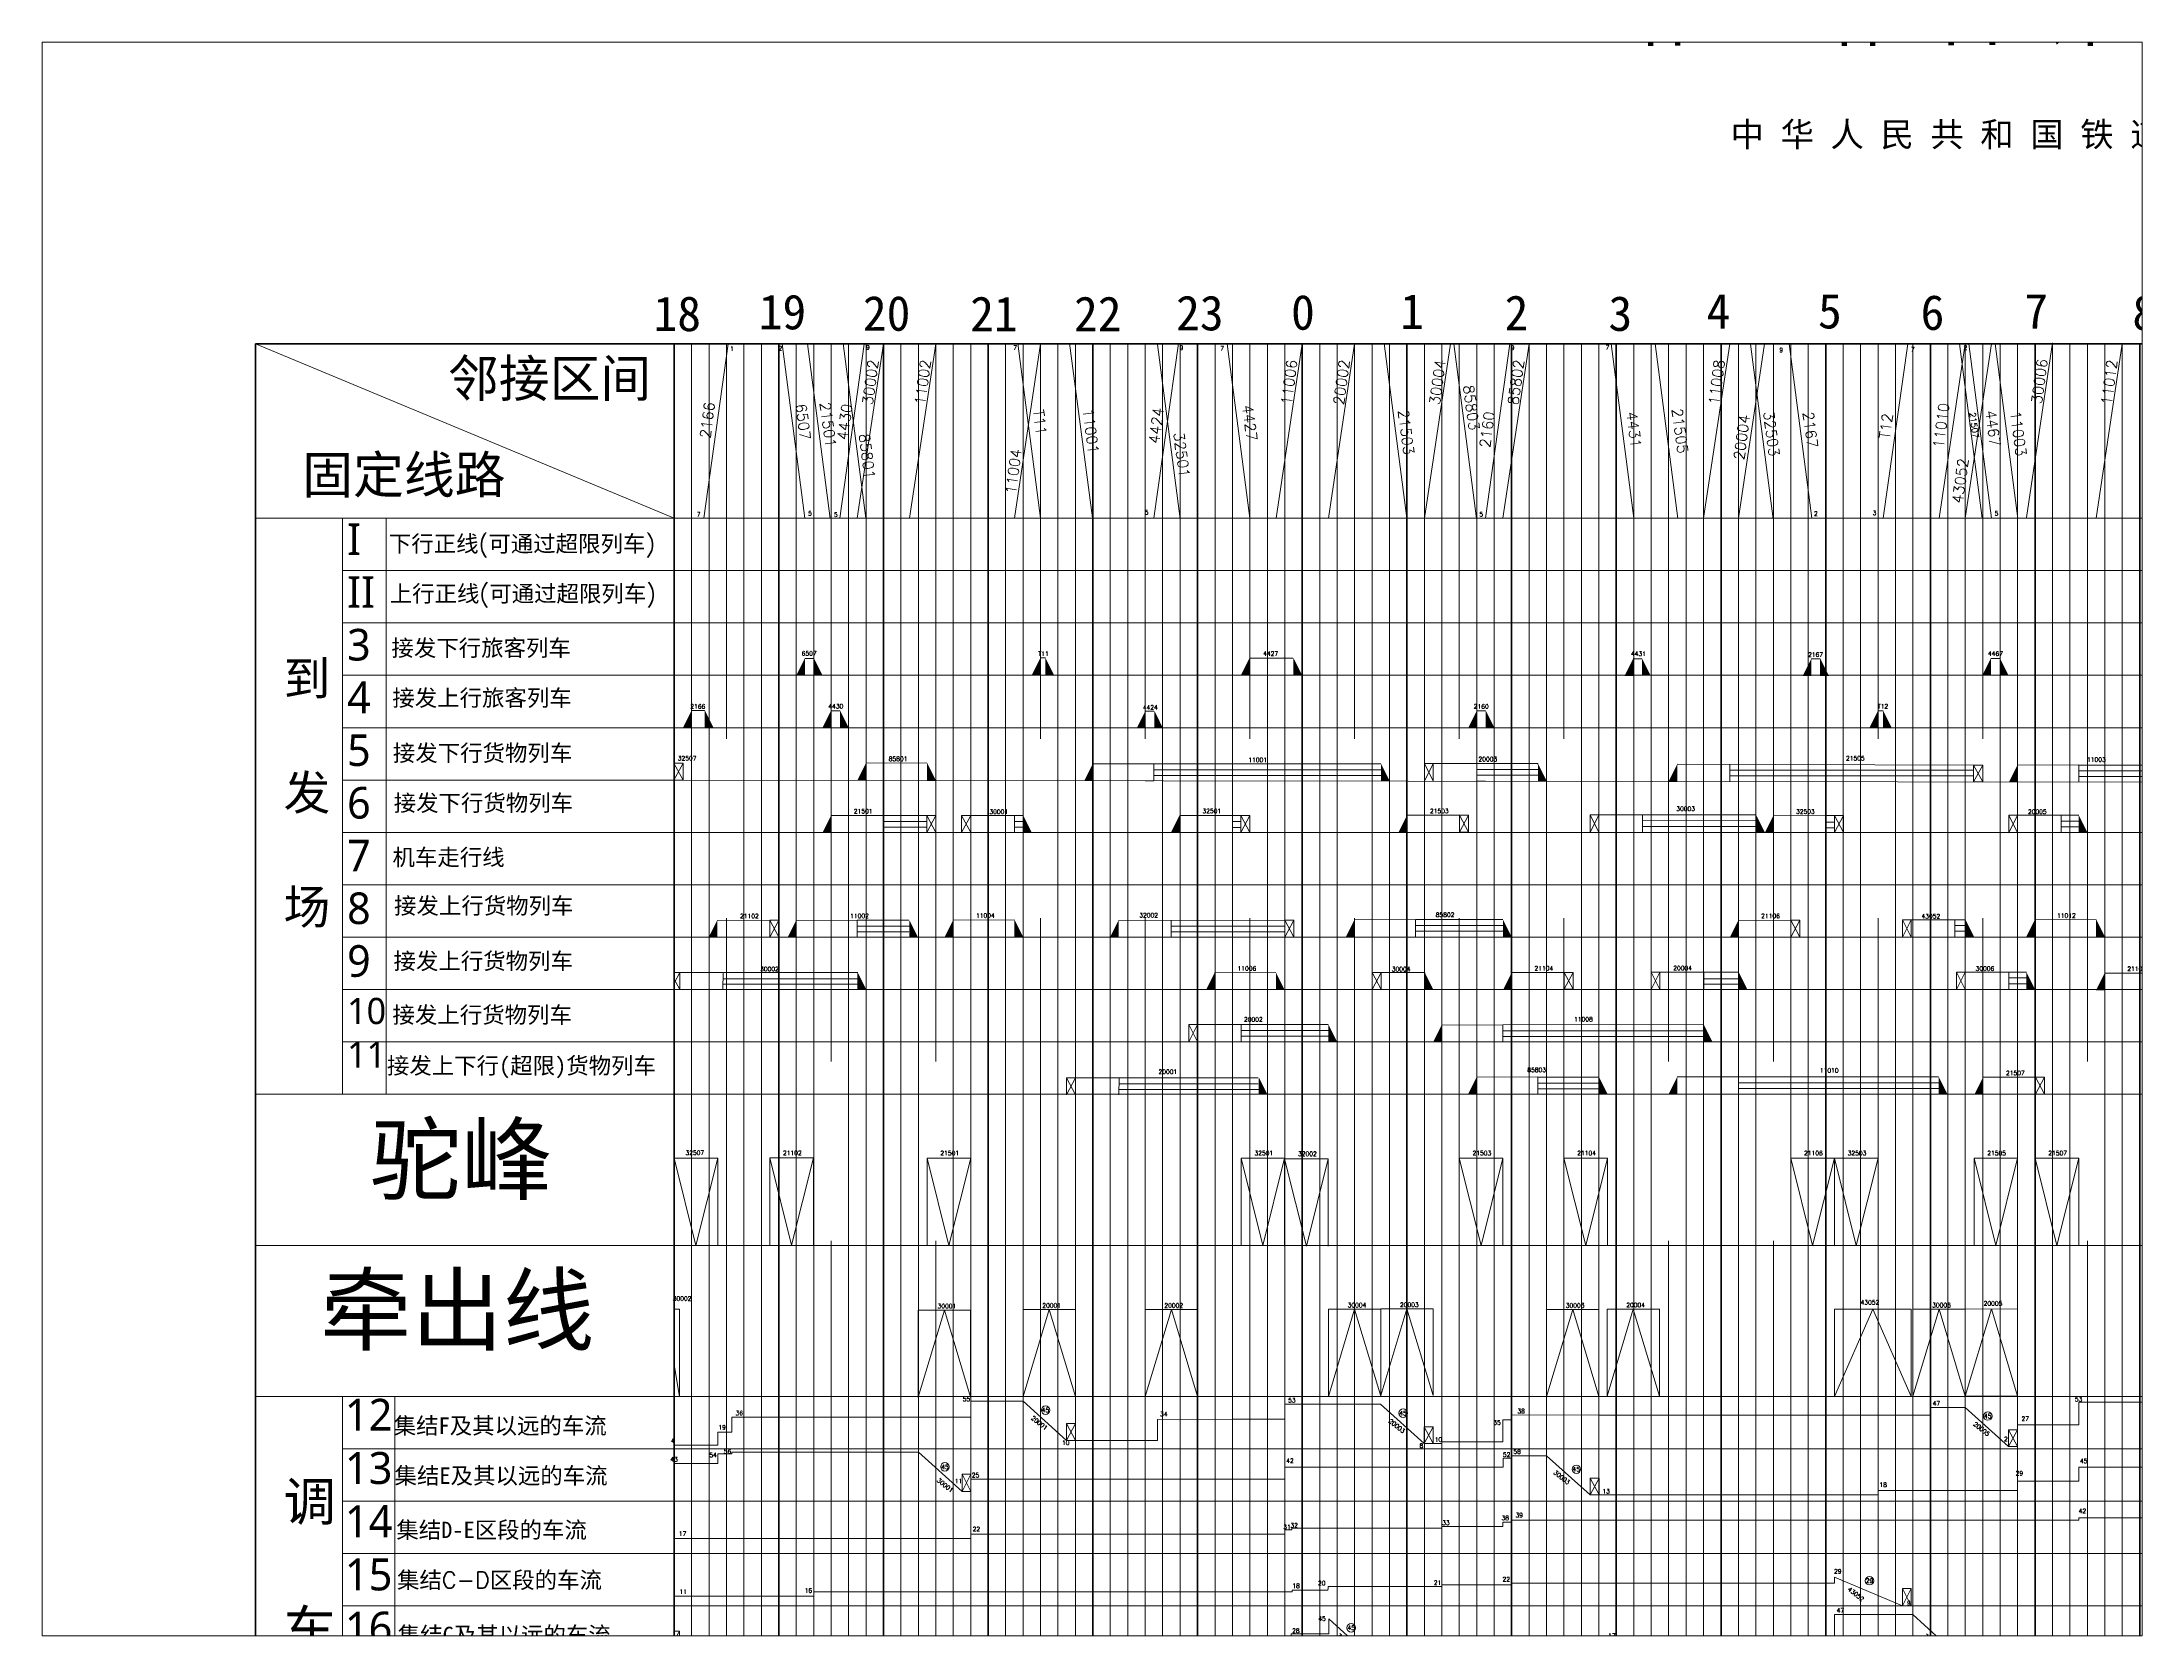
# Paper-space layout '布局2' of a CAD drawing. Header units: millimetres. Extents: x 26 to 231, y 20 to 176.
# The model-space entities are those that its viewports show. They can reach past a viewport. Long polylines and large blocks are cut down to what shows.
import ezdxf

# ---------------------------------------------------------------- set-up
doc = ezdxf.new("R2010")
doc.units = ezdxf.units.MM
doc.linetypes.add('ACAD_ISO02W100', pattern=[15, 12, -3])
doc.layers.get('0').update_dxf_attribs({"color": 3, "lineweight": 120})
for name, color, linetype, lineweight in [('10xian', 7, 'Continuous', 5), ('heizi', 7, 'Continuous', 5), ('十分格1', 3, 'Continuous', 20), ('十分格2', 3, 'ACAD_ISO02W100', 20), ('小时格1', 3, 'Continuous', 100), ('小时格2', 3, 'Continuous', 80), ('摘挂', 7, 'ACAD_ISO02W100', 5), ('站界线', 3, 'Continuous', 20)]:
    doc.layers.add(name, color=color, linetype=linetype, lineweight=lineweight)
doc.layers.add('文字', color=3, linetype='Continuous')
doc.layers.add('旅客列车、高级专列等', color=1, linetype='Continuous')
doc.styles.add('hz', font='txt.shx')

msp = doc.modelspace()

# ---------------------------------------------------------------- hatches: boundary and pattern name
at = {"layer": '十分格2', "linetype": 'ByBlock', "true_color": 0xed1f24}
for points in [[(425, 495.9), (430, 505.9), (430, 495.9)], [(440, 496), (435, 506), (435, 496)], [(559.9, 496), (564.9, 506), (564.9, 496)], [(572.8, 496.1), (567.8, 506.1), (567.8, 496.1)], [(679.9, 496.1), (684.9, 506.1), (684.9, 496.1)], [(714.9, 496.1), (709.9, 506.1), (709.9, 496.1)], [(899.7, 495.7), (904.7, 505.7), (904.7, 495.7)], [(914.7, 495.8), (909.7, 505.8), (909.7, 495.8)], [(1001.8, 495.6), (1006.8, 505.6), (1006.8, 495.6)], [(1016.8, 495.7), (1011.8, 505.7), (1011.8, 495.7)], [(1104.7, 495.9), (1109.7, 505.9), (1109.7, 495.9)], [(1119.8, 496), (1114.8, 506), (1114.8, 496)], [(360.1, 466), (365.1, 476), (365.1, 466)], [(377.6, 466), (372.6, 476), (372.6, 466)], [(440, 465.9), (445, 475.9), (445, 465.9)], [(455, 466), (450, 476), (450, 466)], [(620.1, 465.6), (625.1, 475.6), (625.1, 465.6)], [(635.2, 465.7), (630.2, 475.7), (630.2, 465.7)], [(810.1, 465.8), (815.1, 475.8), (815.1, 465.8)], [(825.2, 465.8), (820.2, 475.8), (820.2, 465.8)], [(1040, 465.8), (1045, 475.8), (1045, 465.8)], [(1052.9, 465.9), (1047.9, 475.9), (1047.9, 465.9)]]:
    msp.add_hatch(color=240, dxfattribs=at).paths.add_polyline_path(points)
at = {"layer": '十分格2', "linetype": 'ByBlock', "true_color": 0x000000}
for points in [[(460, 435.9), (465, 445.9), (465, 435.9)], [(505, 435.9), (500, 445.9), (500, 435.9)], [(590, 435.4), (595, 445.4), (595, 435.4)], [(765.2, 435.3), (760.2, 445.3), (760.2, 435.3)], [(855.2, 435.3), (850.2, 445.3), (850.2, 435.3)], [(925, 435.2), (930, 445.2), (930, 435.2)], [(1120, 434.8), (1125, 444.8), (1125, 434.8)], [(440, 405.8), (445, 415.8), (445, 405.8)], [(560.1, 405.7), (555.1, 415.7), (555.1, 405.7)], [(639.8, 406), (644.8, 416), (644.8, 406)], [(770.1, 406), (775.1, 416), (775.1, 406)], [(980.2, 405.9), (975.2, 415.9), (975.2, 405.9)], [(980, 405.7), (985, 415.7), (985, 405.7)], [(1165, 405.9), (1160, 415.9), (1160, 405.9)], [(374.8, 345.8), (379.8, 355.8), (379.8, 345.8)], [(420, 345.8), (425, 355.8), (425, 345.8)], [(494.8, 345.9), (489.8, 355.9), (489.8, 345.9)], [(510, 346), (515, 356), (515, 346)], [(555, 346.1), (550, 356.1), (550, 346.1)], [(604.8, 345.8), (609.8, 355.8), (609.8, 345.8)], [(740, 346.2), (745, 356.2), (745, 346.2)], [(835, 346.1), (830, 356.1), (830, 346.1)], [(960, 345.8), (965, 355.8), (965, 345.8)], [(1100.1, 346), (1095.1, 356), (1095.1, 346)], [(1130, 346.2), (1135, 356.2), (1135, 346.2)], [(1175, 346.3), (1170, 356.3), (1170, 346.3)], [(465.1, 316), (460.1, 326), (460.1, 316)], [(659.9, 315.8), (664.9, 325.8), (664.9, 315.8)], [(704.9, 315.8), (699.9, 325.8), (699.9, 315.8)], [(790.1, 315.9), (785.1, 325.9), (785.1, 315.9)], [(830.1, 315.8), (835.1, 325.8), (835.1, 315.8)], [(970.1, 316), (965.1, 326), (965.1, 316)], [(1135, 316), (1130, 326), (1130, 316)], [(1169.9, 315.5), (1174.9, 325.5), (1174.9, 315.5)], [(735, 286), (730, 296), (730, 286)], [(790, 285.8), (795, 295.8), (795, 285.8)], [(950.1, 285.9), (945.1, 295.9), (945.1, 285.9)], [(695, 256), (690, 266), (690, 256)], [(810, 256), (815, 266), (815, 256)], [(890, 256), (885, 266), (885, 256)], [(925, 256.1), (930, 266.1), (930, 256.1)], [(1084.8, 256), (1079.8, 266), (1079.8, 256)], [(1100.3, 255.9), (1105.3, 265.9), (1105.3, 255.9)]]:
    msp.add_hatch(color=18, dxfattribs=at).paths.add_polyline_path(points)

# ---------------------------------------------------------------- linework, layer by layer
msp.add_line((115, -604), (115, 686))
at = {"layer": '10xian', "color": 18, "linetype": 'ByBlock', "true_color": 0x000000}
for p, q in [((1130, 586.5), (1145, 686.5)), ((460, 586), (475, 686)), ((730, 586), (745, 686)), ((785, 586), (800, 686)), ((965, 586), (980, 686)), ((455, 586), (460, 586)), ((815, 445.4), (815, 435.4)), ((815, 445.4), (850.1, 445.4)), ((850.1, 445.4), (850.1, 444.9)), ((625, 435.6), (630, 435.6)), ((630, 435.6), (630, 445.3)), ((630, 445.3), (630, 441.9)), ((630, 441.9), (760.3, 441.9)), ((760.3, 438.6), (630, 438.6)), ((815, 442.1), (850.1, 442.1)), ((850.1, 438.7), (815, 438.7)), ((815.2, 435.4), (820, 435.4)), ((960, 445.1), (960, 435.4)), ((1160, 444.7), (1160, 434.8)), ((1160, 444.6), (1205.1, 444.6)), ((519.8, 415.7), (519.8, 406)), ((525, 415.7), (550, 415.7)), ((550, 415.7), (555, 415.7)), ((550, 415.7), (550, 406)), ((674.8, 415.7), (679.8, 415.7)), ((675, 406), (675, 415.7)), ((679.8, 412.3), (675, 412.3)), ((675, 412.3), (675, 408.9)), ((679.8, 415.6), (679.8, 412.3)), ((910, 416), (910, 406)), ((910, 416), (910, 406)), ((910, 416), (975, 416)), ((910, 412.8), (975, 412.7)), ((975, 409.3), (910, 409.3)), ((1014.8, 415.6), (1020, 415.6)), ((1125, 415.8), (1150, 415.8)), ((1150, 415.8), (1150, 405.8)), ((1150, 405.8), (1150, 415.8)), ((1150, 415.8), (1160, 415.8)), ((1160, 412.5), (1150, 412.5)), ((1150, 412.5), (1150, 409.2)), ((675, 408.9), (679.8, 408.9)), ((1120, 405.8), (1124.9, 405.9)), ((1150, 409.2), (1159.8, 409.2)), ((459.9, 355.7), (489.6, 355.7)), ((639.8, 355.7), (639.8, 346)), ((780, 356.1), (829.9, 356.1)), ((1064, 356), (1089, 356)), ((1089, 356), (1089, 346)), ((1089, 346), (1089, 356)), ((1089, 356), (1095, 356)), ((1095, 352.7), (1089, 352.7)), ((1089, 352.7), (1089, 349.4)), ((1089, 349.4), (1095, 349.4)), ((1095, 356), (1095, 352.7)), ((1059, 346), (1064, 346)), ((355, 325.7), (355, 316)), ((358.2, 325.7), (383.2, 325.7)), ((382.9, 325.6), (383.2, 325.7)), ((383.2, 325.7), (383, 316)), ((383.5, 325.7), (460.3, 325.7)), ((755, 325.7), (755, 316)), ((760.2, 325.7), (785.2, 325.7)), ((784.9, 325.6), (785.2, 325.7)), ((785.2, 325.7), (785, 316)), ((945, 326), (945, 316)), ((945, 316), (945, 326)), ((945, 326), (965, 326)), ((1095, 326), (1120, 326)), ((1120, 326), (1120, 316)), ((1120, 316), (1120, 326)), ((1120, 326), (1130, 326)), ((915, 316), (920, 316)), ((1090, 316), (1094.9, 316)), ((1130, 322.7), (1120, 322.7)), ((1120, 322.7), (1120, 319.3)), ((1120, 319.3), (1129.8, 319.3)), ((680, 295.9), (729.8, 295.9)), ((829.9, 295.7), (945, 296)), ((895, 292.3), (945, 292.3)), ((895, 289.1), (945, 289.1)), ((579.8, 265.3), (579.8, 255.7)), ((585, 265.4), (610, 265.4)), ((610, 265.4), (609.8, 255.7)), ((609.8, 265.3), (610, 265.4)), ((610, 265.4), (689.6, 265.4)), ((850, 265.9), (850, 256)), ((850, 265.7), (885, 265.7)), ((965, 266), (965, 256.1)), ((965, 265.9), (1079.7, 265.9)), ((358, 132.9), (355, 132.9)), ((358, 82.9), (358, 132.9)), ((555, 132.7), (585, 132.7)), ((555, 82.9), (570, 132.7)), ((555, 132.7), (555, 82.9)), ((570, 132.7), (585, 82.9)), ((585, 132.7), (585, 82.9)), ((625, 132.7), (655, 132.7)), ((625, 82.9), (640, 132.7)), ((640, 132.7), (655, 82.9)), ((655, 132.7), (655, 82.9)), ((730, 132.9), (760, 132.9)), ((730, 82.9), (745, 132.9)), ((745, 132.9), (760, 83.1)), ((760, 133.1), (790, 133.1)), ((760, 83.3), (775, 133.1)), ((760, 132.9), (760, 83.1)), ((775, 133.1), (790, 83.3)), ((790, 133.1), (790, 83.3)), ((855, 132.7), (885, 132.7)), ((855, 82.9), (870, 132.7)), ((855, 132.5), (855, 82.7)), ((870, 132.7), (885, 82.9)), ((885, 132.7), (885, 82.9)), ((889.7, 132.9), (919.7, 132.9)), ((889.7, 83.1), (904.7, 132.9)), ((889.7, 132.7), (889.7, 82.9)), ((904.7, 132.9), (919.7, 83.1)), ((919.7, 132.9), (919.7, 83.1)), ((1020, 82.9), (1020, 132.9)), ((1020, 132.9), (1064, 132.9)), ((1042, 132.9), (1020, 82.9)), ((1064, 82.9), (1042, 132.9)), ((1064, 132.9), (1064, 82.9)), ((1065, 132.9), (1095, 132.9)), ((1065, 83.1), (1080, 132.9)), ((1065, 132.7), (1065, 82.9)), ((1080, 132.9), (1095, 83.1)), ((1125, 133.1), (1095, 132.9)), ((1095, 83.1), (1110, 133)), ((1095, 132.9), (1095, 83.1)), ((1095, 132.9), (1095, 83.1)), ((1110, 133), (1125, 83.1)), ((1125, 83.1), (1125, 133.1)), ((494.9, 132.3), (524.9, 132.3)), ((494.9, 82.5), (510, 132.3)), ((510, 132.3), (524.9, 82.5)), ((524.9, 132.3), (524.9, 82.5)), ((358, 82.9), (354.8, 102.2)), ((355, 82.9), (358, 82.9)), ((525, 80.1), (555, 80.1)), ((555, 80.1), (579.8, 57.6)), ((705, 78.4), (759.9, 78.4)), ((705, 78.4), (705, 69.9)), ((759.9, 78.4), (784.8, 55.9)), ((835, 70.9), (835, 72.4)), ((835, 72.4), (885, 72.1)), ((1015, 82.9), (1020, 82.9)), ((1075, 72.1), (1075, 76.6)), ((1075, 76.6), (1095, 76.6)), ((1095, 83.1), (1125, 83.1)), ((1095, 76.6), (1119.8, 54.1)), ((1160, 66.6), (1160, 79.6)), ((1160, 79.6), (1215, 79.5)), ((380, 54.9), (380, 62.4)), ((380, 62.4), (388, 62.4)), ((388, 70.9), (388, 62.4)), ((579.8, 57.6), (579.8, 67.3)), ((632, 69.7), (675, 69.9)), ((632, 57.7), (632, 69.7)), ((675, 69.9), (705, 69.9)), ((784.8, 55.9), (784.8, 65.5)), ((830, 56.9), (830, 69.4)), ((830, 69.4), (835, 69.4)), ((835, 69.4), (835, 70.9)), ((885, 72.1), (955, 72.1)), ((955, 72.1), (1075, 72.1)), ((1119.8, 54.1), (1119.8, 63.8)), ((1125, 54.1), (1125, 66.6)), ((1125, 66.6), (1160, 66.6)), ((355, 52.9), (355, 54.9)), ((355, 54.9), (358, 54.9)), ((358, 54.9), (375, 54.9)), ((375, 54.9), (380, 54.9)), ((380, 44.4), (380, 49.9)), ((380, 49.9), (388, 49.9)), ((388, 50.9), (495, 50.9)), ((388, 49.9), (388, 50.9)), ((495, 50.9), (520, 28.4)), ((579.8, 57.6), (585, 57.6)), ((585, 57.7), (625, 57.7)), ((625, 57.7), (632, 57.7)), ((784.8, 55.9), (790, 55.9)), ((790, 55.9), (795, 55.9)), ((795, 55.9), (795, 56.9)), ((795, 56.9), (830, 56.9)), ((835, 47.4), (835, 48.9)), ((835, 48.9), (855, 48.9)), ((880, 26.4), (855, 48.9)), ((1119.8, 54.1), (1125, 54.1)), ((355, 22.9), (355, 44.4)), ((355, 44.4), (358, 44.4)), ((358, 44.4), (380, 44.4)), ((520, 28.4), (520, 38.4)), ((520, 38.4), (525, 38.4)), ((525, 28.4), (520, 38.4)), ((520, 38.4), (520, 28.4)), ((520, 28.4), (525, 38.4)), ((525, 38.4), (525, 35.4)), ((705, 35.5), (705, 42.4)), ((705, 42.4), (830.1, 42.4)), ((830.1, 42.4), (830.1, 47.4)), ((830.1, 47.4), (835, 47.4)), ((1160, 34.4), (1160, 42.4)), ((1160, 42.4), (1180, 42.4)), ((1180, 42.4), (1245, 42.4)), ((525, 35.4), (699.5, 35.4)), ((525, 35.4), (525, 28.4)), ((699.5, 35.4), (705, 35.5)), ((880, 26.4), (880, 36.1)), ((880, 26.4), (885.2, 26.4)), ((885.2, 26.4), (896.5, 26.4)), ((896.5, 26.4), (955, 26.4)), ((955, 26.4), (1045, 26.4)), ((1045, 26.4), (1045, 28.9)), ((1045, 28.9), (1125, 28.9)), ((1125, 28.9), (1125, 34.4)), ((1125, 34.4), (1160, 34.4)), ((375, 22.9), (380, 22.9)), ((835, 22.9), (830, 22.9)), ((830, 22.9), (855, 22.9)), ((1160, 11.9), (1160, 13.4)), ((1160, 13.4), (1328, 13.4)), ((355, 1.4), (365.3, 1.4)), ((525, 3.9), (700, 3.9)), ((699.9, 3.9), (704.9, 3.9)), ((705, 3.9), (705, 6.4)), ((705, 6.4), (709, 6.4)), ((709, 7.4), (782, 7.4)), ((709, 6.4), (709, 7.4)), ((782, 7.4), (795, 7.4)), ((795, 7.4), (795, 8.4)), ((795, 8.4), (830, 8.4)), ((830, 8.4), (830, 10.9)), ((830, 10.9), (835, 10.9)), ((835, 10.9), (835, 11.9)), ((835, 11.9), (955, 11.9)), ((955, 11.9), (1160, 11.9)), ((1020, -24.1), (1020, -20.6)), ((1059, -37.1), (1020, -20.6)), ((1020, -20.6), (1059, -37.1)), ((355, -31.6), (365.1, -31.6)), ((435, -29.1), (709.3, -29.1)), ((709.3, -29.1), (709.3, -28.1)), ((709.3, -28.1), (729.7, -28.1)), ((729.8, -27.1), (729.7, -28.1)), ((729.8, -27.1), (729.8, -26.1)), ((729.8, -26.1), (781.8, -26.1)), ((781.8, -26.1), (795, -26.1)), ((795, -26.1), (795, -25.1)), ((795, -25.1), (835, -25.1)), ((835, -25.1), (835, -24.1)), ((835, -24.1), (955, -24.1)), ((955, -24.1), (1020, -24.1)), ((1064, -27.1), (1059, -27.1)), ((1059, -27.1), (1059, -37.1)), ((1059, -37.1), (1064, -27.1)), ((1064, -37.1), (1059, -27.1)), ((1064, -37.1), (1064, -27.1)), ((1064, -27.1), (1064, -37.1)), ((730.2, -53.1), (730.2, -44.6)), ((730.2, -44.6), (755, -67.1)), ((1015, -37.1), (1020, -37.1)), ((1020, -37.1), (1059, -37.1)), ((1020, -57.1), (1020, -42.1)), ((1020, -42.1), (1065, -42.1)), ((1059, -37.1), (1064, -37.1)), ((1064, -37.1), (1235, -37.1)), ((1065, -42.1), (1090, -65.1)), ((355, -51.6), (358, -51.6)), ((355, -51.6), (358, -51.6)), ((358, -51.6), (355, -57.6)), ((355, -51.6), (355, -61.6)), ((358, -61.6), (355, -55.6)), ((358, -51.6), (358, -61.6)), ((435, -55.1), (699.7, -55.1)), ((699.7, -55.1), (708.7, -55.1)), ((708.7, -55.1), (708.7, -53.1)), ((708.7, -53.1), (730.2, -53.1)), ((755, -67.1), (755, -57.4)), ((890, -64.1), (890, -57.1)), ((890, -57.1), (955, -57.1)), ((954.7, -57), (955, -57.1)), ((955, -57.1), (1020, -57.1)), ((1095, -55.1), (1090, -55.1)), ((1090, -55.1), (1090, -65.1)), ((1090, -65.1), (1095, -55.1)), ((1095, -65.1), (1090, -55.1)), ((1090, -55.1), (1090, -65.1)), ((1095, -65.1), (1095, -55.1)), ((1095, -55.1), (1095, -65.1))]:
    msp.add_line(p, q, dxfattribs=at)
at = {"layer": '10xian', "color": 152, "linetype": 'ByBlock', "true_color": 0x2776bb}
for p, q in [((490, 586), (505, 686)), ((550, 586), (565, 686)), ((700, 586), (715, 686)), ((830, 586), (845, 686)), ((945, 586), (960, 686)), ((1080, 586), (1095, 686)), ((1170, 586), (1185, 686))]:
    msp.add_line(p, q, dxfattribs=at)
at = {"layer": '10xian', "color": 18, "linetype": 'ACAD_ISO02W100', "true_color": 0x000000}
msp.add_line((1095, 586), (1110, 686), dxfattribs=at)
at = {"layer": 'heizi'}
msp.add_line((395, 636), (395, 646.8), dxfattribs=at)
at = {"layer": '十分格1'}
for p, q in [((115, 686), (145, 686)), ((115, 686), (119, 686)), ((115, 686), (155, 686)), ((205, 686), (175, 686)), ((235, 686), (195, 686)), ((295, 686), (315, 686)), ((365, 686), (365, -554)), ((375, -554), (375, 686)), ((395, -554), (395, 686)), ((405, -554), (405, 686)), ((425, -554), (425, 686)), ((435, 686), (435, -554)), ((455, -554), (455, 686)), ((465, 686), (465, -554)), ((485, 686), (485, -554)), ((495, -445.6), (495, 686)), ((515, 686), (515, -554)), ((525, -554), (525, 686)), ((545, -554), (545, 686)), ((555, 686), (555, -554)), ((575, -554), (575, 686)), ((585, 686), (585, -554)), ((605, 686), (605, -554)), ((615, -554), (615, 686)), ((635, 686), (635, -554)), ((645, -554), (645, 686)), ((665, -554), (665, 686)), ((675, 686), (675, -554)), ((695, -554), (695, 686)), ((705, 686), (705, -554)), ((725, 686), (725, -554)), ((735, -554), (735, 686)), ((755, 686), (755, -554)), ((765, -554), (765, 686)), ((785, -554), (785, 686)), ((795, 686), (795, -554)), ((815, -554), (815, 686)), ((825, 686), (825, -554)), ((845, 686), (845, -554)), ((855, 686), (855, -554)), ((875, 686), (875, -554)), ((885, -554), (885, 686)), ((905, -554), (905, 686)), ((915, 686), (915, -554)), ((935, -554), (935, 686)), ((945, 686), (945, -554)), ((965, 686), (965, -554)), ((975, -554), (975, 686)), ((995, 686), (995, -554)), ((1005, -554), (1005, 686)), ((1025, -554), (1025, 686)), ((1035, 686), (1035, -554)), ((1055, -554), (1055, 686)), ((1065, 686), (1065, -554)), ((1085, 686), (1085, -554)), ((1095, -554), (1095, 686)), ((1115, 686), (1115, -554)), ((1125, -554), (1125, 686)), ((1145, -554), (1145, 686)), ((1155, 686), (1155, -554)), ((1175, -554), (1175, 686)), ((1185, 686), (1185, -554))]:
    msp.add_line(p, q, dxfattribs=at)
at = {"layer": '十分格2'}
for p, q in [((357, 686.1), (357, 686.2)), ((385, -554), (385, 686)), ((445, 686), (445, -554)), ((505, 686), (505, -554)), ((565, -554), (565, 686)), ((625, -554), (625, 686)), ((685, -554), (685, 686)), ((745, -554), (745, 686)), ((805, -554), (805, 686)), ((865, -554), (865, 686)), ((925, 686), (925, -554)), ((985, 686), (985, -554)), ((1045, -554), (1045, 686)), ((1105, -554), (1105, 686)), ((1165, 686), (1165, -554))]:
    msp.add_line(p, q, dxfattribs=at)
at = {"layer": '十分格2', "color": 152, "linetype": 'ByBlock', "true_color": 0x2776bb}
for p, q in [((451.9, 686.1), (464.9, 586.1)), ((581.7, 686.3), (594.7, 586.3)), ((801.9, 685.9), (814.9, 585.9)), ((1112.1, 685.9), (1125.1, 585.9))]:
    msp.add_line(p, q, dxfattribs=at)
at = {"layer": '十分格2', "color": 240, "linetype": 'ByBlock', "true_color": 0xed1f24}
for p, q in [((552, 686.1), (565, 586)), ((644, 686.1), (630, 586)), ((386, 686), (372, 586.1)), ((417, 686), (430, 586)), ((464, 685.8), (450, 586)), ((672, 686), (685, 586)), ((834, 686), (820, 586)), ((892, 686), (905, 586)), ((1007, 586), (994, 686)), ((1062, 686), (1048, 586)), ((1097, 686), (1110, 586))]:
    msp.add_line(p, q, dxfattribs=at)
at = {"layer": '十分格2', "color": 18, "linetype": 'ByBlock', "true_color": 0x000000}
for p, q in [((762, 686.1), (775, 586.1)), ((115, 686), (115, 586)), ((355, 586), (115, 686)), ((431.5, 685.9), (444.5, 585.9)), ((632.1, 685.6), (645.1, 585.6)), ((917.3, 685.9), (930.3, 585.9)), ((971.9, 685.7), (984.9, 585.7)), ((1091.7, 686), (1104.7, 586)), ((115, 586), (355, 586)), ((115, 586), (115, 256)), ((115, 586), (165, 586)), ((165, 586), (165, 256)), ((190, 256), (190, 586)), ((190, 586), (190, 556)), ((355, 586), (1795, 586)), ((190, 556), (165, 556)), ((190, 556), (355, 556)), ((355, 556), (190, 556)), ((190, 556), (190, 526)), ((355, 556), (1795, 556)), ((190, 526), (165, 526)), ((165, 526), (190, 526)), ((190, 526), (355, 526)), ((355, 526), (190, 526)), ((190, 526), (190, 496)), ((190, 526), (190, 496)), ((355, 526), (1794.7, 526)), ((190, 496), (165, 496)), ((165, 496), (190, 496)), ((190, 496), (355, 496)), ((355, 496), (190, 496)), ((190, 496), (190, 466)), ((190, 496), (190, 466)), ((355, 496), (1795, 496)), ((190, 466), (165, 466)), ((165, 466), (190, 466)), ((190, 466), (355, 466)), ((355, 466), (190, 466)), ((190, 466), (190, 436)), ((190, 466), (190, 436)), ((355, 466), (1795, 466)), ((190, 436), (165, 436)), ((165, 436), (190, 436)), ((190, 436), (355, 436)), ((355, 436), (190, 436)), ((190, 436), (190, 406)), ((190, 436), (190, 406)), ((355, 436), (1795, 434)), ((190, 406), (165, 406)), ((165, 406), (190, 406)), ((190, 406), (355, 406)), ((355, 406), (190, 406)), ((190, 406), (190, 376)), ((190, 406), (190, 376)), ((355, 406), (1795, 406)), ((190, 376), (165, 376)), ((165, 376), (190, 376)), ((190, 376), (355, 376)), ((355, 376), (190, 376)), ((190, 376), (190, 346)), ((190, 376), (190, 346)), ((355, 376), (1795, 376)), ((190, 346), (165, 346)), ((165, 346), (190, 346)), ((190, 346), (355, 346)), ((355, 346), (190, 346)), ((190, 346), (190, 316)), ((190, 346), (190, 316)), ((355, 346), (1795, 346)), ((190, 316), (165, 316)), ((165, 316), (190, 316)), ((190, 316), (355, 316)), ((355, 316), (190, 316)), ((190, 316), (190, 286)), ((190, 316), (190, 286)), ((355, 316), (1795, 316)), ((190, 286), (165, 286)), ((190, 286), (355, 286)), ((355, 286), (1795, 286)), ((115, 256), (355, 256)), ((115, 256), (115, 82.9)), ((165, 256), (190, 256)), ((355, 256), (1795, 256)), ((115, 169.4), (355, 169.4)), ((355, 169.4), (1795, 169.4)), ((115, -187.1), (115, 82.9)), ((115, 82.9), (355, 82.9)), ((355, 82.9), (115, 82.9)), ((115, 82.9), (165, 82.9)), ((165, 82.9), (165, -187.1)), ((195, 82.9), (165, 82.9)), ((165, 82.9), (165, 52.9)), ((195, -187.1), (195, 82.9)), ((355, 82.9), (1795, 82.9)), ((165, 52.9), (355, 52.9)), ((355, 52.9), (165, 52.9)), ((165, 52.9), (165, 22.9)), ((355, 52.9), (1795, 52.9)), ((165, 22.9), (355, 22.9)), ((355, 22.9), (165, 22.9)), ((165, 22.9), (165, -7.1)), ((355, 22.9), (1795, 22.9)), ((165, -7.1), (355, -7.1)), ((355, -7.1), (165, -7.1)), ((165, -7.1), (165, -37.1)), ((355, -7.1), (1795, -7.1)), ((165, -37.1), (355, -37.1)), ((355, -37.1), (165, -37.1)), ((165, -37.1), (165, -67.1)), ((355, -37.1), (1795, -37.1))]:
    msp.add_line(p, q, dxfattribs=at)
at = {"layer": '十分格2', "linetype": 'ACAD_ISO02W100'}
for p, q in [((115, 686), (115, 586)), ((355, 686), (415, 686))]:
    msp.add_line(p, q, dxfattribs=at)
at = {"layer": '小时格1'}
for p, q in [((355, 686), (115, 686)), ((355, 686), (2035, 686)), ((355, -554), (355, 686)), ((355, 686), (715, 686)), ((715, 686), (715, -554)), ((1075, -554), (1075, 686)), ((1075, 686), (1435, 686)), ((1075, -554), (1075, 686))]:
    msp.add_line(p, q, dxfattribs=at)
at = {"layer": '小时格2'}
for p, q in [((415, 686), (415, -554)), ((475, -554), (475, 686)), ((535, 686), (535, -554)), ((535, 686), (535, -554)), ((595, -554), (595, 686)), ((655, 686), (655, -554)), ((775, 686), (775, -554)), ((835, 686), (835, -554)), ((835, -554), (835, 686)), ((895, -554), (895, 686)), ((895, 686), (895, -554)), ((955, 686), (955, -554)), ((1015, -554), (1015, 686)), ((1015, 686), (1015, -554)), ((1135, -554), (1135, 686)), ((1195, 686), (1195, -554))]:
    msp.add_line(p, q, dxfattribs=at)
at = {"layer": '摘挂', "color": 240, "linetype": 'ByBlock', "true_color": 0xed1f24}
for p, q in [((429.9, 505.7), (434.9, 505.7)), ((564.9, 506), (567.9, 506)), ((684.8, 505.9), (709.6, 505.9)), ((904.6, 505.5), (909.6, 505.5)), ((1109.6, 505.7), (1114.6, 505.7)), ((1006.7, 505.4), (1011.7, 505.4)), ((365, 475.8), (372.4, 475.8)), ((444.9, 475.7), (449.9, 475.7)), ((625, 475.4), (630, 475.4)), ((815, 475.6), (820, 475.6)), ((1044.9, 475.7), (1047.9, 475.7))]:
    msp.add_line(p, q, dxfattribs=at)
at = {"layer": '摘挂', "color": 18, "linetype": 'ByBlock', "true_color": 0x000000}
for p, q in [((354.9, 445.7), (360.1, 445.7)), ((360.1, 436), (354.9, 445.7)), ((354.9, 445.7), (354.9, 436)), ((354.9, 436), (360.1, 445.7)), ((360.1, 445.7), (360.1, 436)), ((464.9, 445.7), (499.9, 445.8)), ((594.9, 445.2), (760, 445.3)), ((785, 435.4), (785, 445.4)), ((785, 445.4), (790, 445.4)), ((790, 435.4), (785, 445.4)), ((785, 445.4), (785, 435.4)), ((785, 435.4), (790, 445.4)), ((790, 445.4), (790, 435.4)), ((790, 445.4), (815, 445.4)), ((354.9, 436), (360.1, 436)), ((929.9, 445), (1099.8, 444.6)), ((960, 441.7), (1099.8, 441.7)), ((960, 438.5), (1099.8, 438.5)), ((960.1, 445.1), (960.1, 435.4)), ((1099.8, 444.6), (1099.8, 434.9)), ((1099.8, 444.6), (1105, 444.6)), ((1105, 434.9), (1099.8, 444.6)), ((1099.8, 444.6), (1099.8, 434.9)), ((1099.8, 434.9), (1105, 444.6)), ((1099.8, 434.9), (1105, 434.9)), ((1105, 444.6), (1105, 434.9)), ((1124.9, 444.6), (1160, 444.7)), ((1160, 444.7), (1160, 435.1)), ((1160, 441.2), (1204.9, 441.2)), ((1160, 438), (1204.9, 438)), ((444.9, 415.7), (499.8, 415.7)), ((474.8, 412.2), (499.8, 412.2)), ((474.9, 415.6), (474.9, 406)), ((499.8, 415.7), (505, 415.7)), ((505, 406), (499.8, 415.7)), ((499.8, 415.7), (499.8, 406)), ((499.8, 406), (505, 415.7)), ((505, 415.7), (505, 406)), ((519.8, 415.7), (525, 415.7)), ((525, 406), (519.8, 415.7)), ((519.8, 406), (525, 415.7)), ((525, 415.7), (525, 406)), ((549.9, 412.2), (555, 412.2)), ((674.8, 415.7), (645, 415.7)), ((679.8, 415.7), (685, 415.7)), ((685, 406), (679.8, 415.7)), ((679.8, 415.7), (679.8, 406)), ((679.8, 406), (685, 415.7)), ((679.8, 415.6), (679.8, 406)), ((685, 415.7), (685, 406)), ((775, 415.8), (805.1, 415.9)), ((805.1, 415.9), (805.1, 406.2)), ((805.1, 415.9), (810.3, 415.9)), ((810.3, 406.2), (805.1, 415.9)), ((805.1, 415.9), (805.1, 406.2)), ((805.1, 406.2), (810.3, 415.9)), ((810.3, 415.9), (810.3, 406.2)), ((880, 406), (880, 416)), ((880, 416), (885, 416)), ((885, 406), (880, 416)), ((880, 416), (880, 406)), ((880, 406), (885, 416)), ((885, 416), (885, 406)), ((885, 416), (910, 416)), ((984.9, 415.5), (1015, 415.6)), ((1014.8, 411.8), (1020, 411.8)), ((1014.9, 415.6), (1014.9, 406)), ((1020, 415.6), (1020, 405.9)), ((1020, 415.6), (1025.2, 415.6)), ((1025.2, 405.9), (1020, 415.6)), ((1020, 415.6), (1020, 405.9)), ((1020, 405.9), (1025.2, 415.6)), ((1025.2, 415.6), (1025.2, 405.9)), ((1120, 405.8), (1120, 415.8)), ((1120, 415.8), (1125, 415.8)), ((1125, 405.8), (1120, 415.8)), ((1120, 415.8), (1120, 405.8)), ((1120, 405.8), (1125, 415.8)), ((1125, 415.8), (1125, 405.8)), ((474.8, 409), (499.8, 409)), ((499.8, 406), (505, 406)), ((549.9, 409), (555, 409)), ((679.8, 406), (685, 406)), ((805.1, 406.2), (810.3, 406.2)), ((1014.8, 408.6), (1020, 408.6)), ((1020, 405.9), (1025.2, 405.9)), ((379.7, 355.6), (409.8, 355.7)), ((409.8, 355.7), (409.8, 346)), ((409.8, 355.7), (415, 355.7)), ((415, 346), (409.8, 355.7)), ((409.8, 355.7), (409.8, 346)), ((409.8, 346), (415, 355.7)), ((415, 355.7), (415, 346)), ((424.9, 355.6), (460, 355.8)), ((459.8, 352.3), (489.7, 352.3)), ((459.8, 349.1), (489.5, 349.1)), ((459.9, 355.7), (459.9, 346.1)), ((514.9, 355.8), (549.9, 355.9)), ((609.7, 355.6), (705, 355.7)), ((639.8, 352.2), (705, 352.2)), ((639.9, 355.6), (639.9, 346)), ((705, 355.7), (705, 346)), ((705, 355.7), (710.2, 355.7)), ((710.2, 346), (705, 355.7)), ((705, 355.7), (705, 346)), ((705, 346), (710.2, 355.7)), ((710.2, 355.7), (710.2, 346)), ((744.9, 356), (780, 356.1)), ((779.8, 352.7), (830.2, 352.7)), ((779.8, 349.5), (829.9, 349.5)), ((780, 356.1), (780, 346)), ((964.9, 355.6), (995, 355.7)), ((995, 355.7), (995, 346)), ((995, 355.7), (1000.2, 355.7)), ((1000.2, 346), (995, 355.7)), ((995, 355.7), (995, 346)), ((995, 346), (1000.2, 355.7)), ((1000.2, 355.7), (1000.2, 346)), ((1059, 346), (1059, 356)), ((1059, 356), (1064, 356)), ((1064, 346), (1059, 356)), ((1059, 356), (1059, 346)), ((1059, 346), (1064, 356)), ((1064, 356), (1064, 346)), ((1134.9, 356), (1170, 356.1)), ((409.8, 346), (415, 346)), ((639.8, 349), (705, 349)), ((705, 346), (710.2, 346)), ((995, 346), (1000.2, 346)), ((355, 325.7), (358.2, 325.7)), ((355, 319.7), (358.2, 325.7)), ((358.2, 325.7), (358.2, 316)), ((664.8, 325.6), (699.8, 325.7)), ((755, 325.7), (760.2, 325.7)), ((760.2, 316), (755, 325.7)), ((755, 316), (760.2, 325.7)), ((760.2, 325.7), (760.2, 316)), ((785.1, 326.1), (785.1, 316)), ((835, 325.7), (865.1, 325.7)), ((865.1, 325.7), (870.3, 325.8)), ((865.1, 316.1), (870.3, 325.8)), ((865.1, 325.7), (865.1, 316.1)), ((870.3, 316.1), (865.1, 325.7)), ((865.1, 325.7), (865.1, 316.1)), ((870.3, 325.8), (870.3, 316.1)), ((915, 316), (915, 326)), ((915, 326), (920, 326)), ((920, 316), (915, 326)), ((915, 326), (915, 316)), ((915, 316), (920, 326)), ((920, 326), (920, 316)), ((920, 326), (945, 326)), ((945.1, 325.6), (945.1, 316)), ((1090, 316), (1090, 326)), ((1090, 326), (1095, 326)), ((1095, 316), (1090, 326)), ((1090, 326), (1090, 316)), ((1090, 316), (1095, 326)), ((1095, 326), (1095, 316)), ((1174.8, 325.3), (1204.9, 325.4)), ((358.2, 316), (355, 322)), ((383, 322.2), (460.2, 322.2)), ((383.1, 319), (460.7, 319)), ((865.1, 316.1), (870.3, 316.1)), ((945, 322.2), (965, 322.2)), ((945, 319), (965, 319)), ((650, 286), (650, 296)), ((650, 296), (655, 296)), ((655, 286), (650, 296)), ((650, 296), (650, 286)), ((650, 286), (655, 296)), ((655, 296), (655, 286)), ((655, 296), (680, 296)), ((679.9, 289.3), (730, 289.3)), ((680, 295.9), (680, 285.8)), ((680, 292.5), (729.8, 292.5)), ((794.8, 295.6), (829.9, 295.7)), ((829.8, 292.3), (895, 292.3)), ((829.8, 289.1), (895, 289.1)), ((829.9, 295.7), (829.9, 286.1)), ((579.8, 265.3), (585, 265.4)), ((579.8, 255.7), (585, 265.4)), ((585, 255.7), (579.8, 265.3)), ((585, 265.4), (585, 255.7)), ((814.9, 265.8), (850, 265.9)), ((850, 265.9), (850, 256.3)), ((929.9, 265.9), (965, 266)), ((965, 266), (965, 256.4)), ((1105.2, 265.7), (1135.2, 265.8)), ((1135.2, 265.8), (1135.2, 256.1)), ((1135.2, 265.8), (1140.4, 265.8)), ((1140.4, 256.1), (1135.2, 265.8)), ((1135.2, 265.8), (1135.2, 256.1)), ((1135.2, 256.1), (1140.4, 265.8)), ((1140.4, 265.8), (1140.4, 256.1)), ((609.9, 261.9), (689.8, 261.9)), ((609.9, 258.7), (690.2, 258.7)), ((850, 262.3), (885, 262.3)), ((850, 259.1), (885, 259.1)), ((965, 262.5), (1079.6, 262.5)), ((965, 259.3), (1079.8, 259.3)), ((1135.2, 256.1), (1140.4, 256.1)), ((355, 169.4), (355, 219.4)), ((367.5, 169.4), (355, 219.4)), ((355, 219.4), (380, 219.4)), ((367.5, 169.4), (380, 219.4)), ((380, 169.4), (380, 219.4)), ((409.8, 169.5), (409.8, 219.5)), ((422.3, 169.5), (409.8, 219.5)), ((409.8, 219.5), (434.8, 219.5)), ((422.3, 169.5), (434.8, 219.5)), ((434.8, 169.5), (434.8, 219.5)), ((500, 169.4), (500, 219.4)), ((512.5, 169.4), (500, 219.4)), ((500, 219.4), (525, 219.4)), ((512.5, 169.4), (525, 219.4)), ((525, 169.4), (525, 219.4)), ((679.9, 169.4), (679.9, 219.4)), ((692.4, 169.4), (679.9, 219.4)), ((679.9, 219.4), (704.9, 219.4)), ((692.4, 169.4), (704.9, 219.4)), ((704.9, 169.4), (704.9, 219.4)), ((704.9, 169), (704.9, 219)), ((717.4, 169), (704.9, 219)), ((704.9, 219), (729.9, 219)), ((717.4, 169), (729.9, 219)), ((729.9, 169), (729.9, 219)), ((805, 169.4), (805, 219.4)), ((817.5, 169.4), (805, 219.4)), ((805, 219.4), (830, 219.4)), ((817.5, 169.4), (830, 219.4)), ((830, 169.4), (830, 219.4)), ((865, 169.4), (865, 219.4)), ((877.5, 169.4), (865, 219.4)), ((865, 219.4), (890, 219.4)), ((877.5, 169.4), (890, 219.4)), ((890, 169.4), (890, 219.4)), ((995, 169.4), (995, 219.4)), ((1007.5, 169.4), (995, 219.4)), ((995, 219.4), (1020, 219.4)), ((1007.5, 169.4), (1020, 219.4)), ((1020, 169.4), (1020, 219.4)), ((1020, 169.4), (1020, 219.4)), ((1032.5, 169.4), (1020, 219.4)), ((1020, 219.4), (1045, 219.4)), ((1032.5, 169.4), (1045, 219.4)), ((1045, 169.4), (1045, 219.4)), ((1100, 169.4), (1100, 219.4)), ((1112.5, 169.4), (1100, 219.4)), ((1100, 219.4), (1125, 219.4)), ((1112.5, 169.4), (1125, 219.4)), ((1125, 169.4), (1125, 219.4)), ((1135, 169.4), (1135, 219.4)), ((1147.5, 169.4), (1135, 219.4)), ((1135, 219.4), (1160, 219.4)), ((1147.5, 169.4), (1160, 219.4)), ((1160, 169.4), (1160, 219.4)), ((465, 169.4), (470, 169.4)), ((524.9, 82.5), (524.9, 132.5)), ((585, 82.9), (585, 132.9)), ((625, 82.7), (625, 132.7)), ((655, 82.9), (655, 132.9)), ((730, 82.9), (730, 132.9)), ((760, 83.1), (760, 133.1)), ((855, 82.7), (855, 132.7)), ((885, 82.9), (885, 132.9)), ((889.7, 82.9), (889.7, 132.9)), ((889.7, 82.9), (889.7, 132.9)), ((919.7, 83.1), (919.7, 133.1)), ((1065, 82.9), (1065, 132.9)), ((1065, 82.9), (1065, 132.9)), ((1095, 83.1), (1095, 133.1)), ((494.9, 82.3), (494.9, 132.3)), ((525, 70.9), (525, 80.4)), ((388, 70.9), (525, 70.9)), ((579.8, 67.3), (585, 67.3)), ((585, 57.6), (579.8, 67.3)), ((579.8, 57.6), (585, 67.3)), ((585, 67.3), (585, 57.6)), ((784.8, 65.5), (790, 65.5)), ((790, 55.9), (784.8, 65.5)), ((784.8, 55.9), (790, 65.5)), ((790, 65.5), (790, 55.9)), ((1119.8, 63.8), (1125, 63.8)), ((1125, 54.1), (1119.8, 63.8)), ((1119.8, 54.1), (1125, 63.8)), ((1125, 63.8), (1125, 54.1)), ((520, 28.4), (525, 28.4)), ((525, 28.4), (525, 35.4)), ((880, 36.1), (885.2, 36.1)), ((885.2, 26.4), (880, 36.1)), ((880, 26.4), (885.2, 36.1)), ((885.2, 36.1), (885.2, 26.4)), ((365.3, 1.4), (525, 1.4)), ((525, 1.4), (525, 3.9)), ((365, -31.6), (435, -31.6)), ((435, -31.6), (435, -29.1)), ((435, -61.6), (435, -55.1)), ((755, -57.4), (760.2, -57.4)), ((760.2, -67.1), (755, -57.4)), ((755, -67.1), (760.2, -57.4)), ((760.2, -57.4), (760.2, -67.1))]:
    msp.add_line(p, q, dxfattribs=at)
for centre in [(567.9, 75), (772.8, 73.3), (1107.9, 71.6), (510.2, 42.5), (872.1, 41.1), (1040.1, -22.7), (743, -49.7)]:
    msp.add_circle(centre, 2.43, dxfattribs=at)
at = {"layer": '站界线'}
for q in [(355, 681), (355, 636)]:
    msp.add_line((355, 686), q, dxfattribs=at)

# ---------------------------------------------------------------- texts
at = {"layer": '10xian', "attachment_point": 1, "style": 'hz'}
for s, width, gutter_width, heights, insert, char_height in [('{\\fSimSun|b0|i0|c134|p2;邻接区间}', 128.378, 27.2, [50.9], (225.4, 676.8), 21.344), ('{\\fSimSun|b0|i0|c134|p2;固定线路}', 133.109, 27.2, [56.2], (141.9, 621.6), 21.344), ('{\\fMicrosoft YaHei|b0|i0|c134|p34;I\\PII\\P3\\P4\\P5\\P6\\P7\\P8\\P9\\P\\H0.82797x;10\\P11}', 18.117, 23.1, [329.5], (167.6, 583), 18.117), ('{\\fSimSun|b0|i0|c134|p2;到\\P\\P发\\P\\P场}', 34.42, 25, [0], (131.2, 504), 19.623), ('{\\fSimSun|b0|i0|c134|p2;驼峰}', 172.702, 48.9, [0], (180.6, 237.9), 38.404), ('{\\fMicrosoft YaHei|b0|i0|c0|p34;12\\P13\\P14\\P15\\P16\\P17\\P18\\P19\\P20}', 18.292, 23.3, [284.7], (166.3, 81.5), 18.292), ('{\\fSimSun|b0|i0|c134|p2;调\\P\\P车\\P\\P场}', 24.796, 28.1, [0], (131.1, 33.7), 22.02)]:
    msp.add_mtext_dynamic_manual_height_columns(s, width=width, gutter_width=gutter_width, heights=heights, dxfattribs=dict(at, insert=insert, char_height=char_height))
at = {"layer": '10xian', "color": 18, "linetype": 'ByBlock', "true_color": 0x000000, "char_height": 2.5, "attachment_point": 1, "style": 'hz'}
for s, width, heights, insert in [('36', 5.131, [0], (390.2, 74.6)), ('55', 15.874, [2.71], (520.4, 82.6)), ('45', 4.236, [0], (565.7, 76.3)), ('34', 8.138, [0], (633.5, 74)), ('53', 8.138, [0], (706.9, 81.9)), ('45', 4.236, [0], (770.6, 74.5)), ('38', 8.138, [0], (838.3, 75.7)), ('47', 8.714, [0], (1076.3, 80.1)), ('45', 4.236, [0], (1105.7, 72.8)), ('53', 8.714, [0], (1157.8, 82.5)), ('19', 4.236, [0], (380.4, 66.4)), ('35', 8.138, [0], (824.5, 69.1)), ('27', 8.714, [0], (1127.2, 71.3)), ('4', 5.131, [0], (353.1, 58.7)), ('54', 3.21, [0], (375.2, 50.5)), ('56', 5.131, [0], (383.4, 52.6)), ('10', 8.138, [0], (577.3, 57.6)), ('8', 8.138, [0], (782.2, 55.9)), ('10', 8.138, [0], (790.9, 59.4)), ('52', 9.383, [0], (830, 50.8)), ('58', 9.383, [0], (836, 52.5)), ('2', 8.714, [0], (1117.2, 59.7)), ('43', 5.131, [0], (352.8, 48)), ('45', 4.236, [0], (508.1, 43.7)), ('25', 4.236, [0], (525.6, 39)), ('42', 9.383, [0], (705.8, 47.3)), ('45', 4.236, [0], (869.9, 42.4)), ('29', 8.714, [0], (1123.9, 40.1)), ('45', 8.714, [0], (1160.7, 47.1)), ('11', 4.236, [0], (515.9, 35.6)), ('13', 8.714, [0], (887, 29.8)), ('18', 8.714, [0], (1045.8, 33.5)), ('38', 8.714, [0], (829.2, 14.5)), ('39', 8.714, [0], (837.2, 16.1)), ('42', 8.714, [0], (1160, 18.5)), ('17', 4.236, [0], (357.7, 5.5)), ('22', 8.714, [0], (526.1, 8.1)), ('31', 8.714, [0], (704.1, 9.3)), ('32', 8.714, [0], (708.2, 10.2)), ('33', 8.714, [0], (795.2, 11.7)), ('20', 4.236, [0], (724, -22.8)), ('21', 4.236, [0], (790.4, -22.6)), ('22', 4.236, [0], (829.8, -20.6)), ('29', 6.064, [0], (1019.8, -16.1)), ('29', 4.236, [0], (1038, -21.5)), ('11', 4.236, [0], (358.1, -27.7)), ('16', 4.236, [0], (429.8, -27.1)), ('18', 6.059, [0], (709.3, -24.4)), ('9', 6.064, [0], (1061.6, -34.2)), ('45', 4.236, [0], (724.2, -43.2)), ('47', 8.138, [0], (1021.3, -38.5)), ('3', 4.236, [0], (355.5, -58)), ('11', 4.236, [0], (359, -58.5)), ('24', 4.236, [0], (428.2, -54.8)), ('28', 4.236, [0], (709.2, -50.1)), ('45', 4.236, [0], (740.9, -48.4)), ('3', 8.138, [0], (835.7, -59.8)), ('17', 8.138, [0], (890.3, -52.9)), ('2', 8.138, [0], (1087.5, -59))]:
    msp.add_mtext_dynamic_manual_height_columns(s, width=width, gutter_width=12.5, heights=heights, dxfattribs=dict(at, insert=insert))
at = {"layer": '10xian', "color": 18, "linetype": 'ByBlock', "true_color": 0x000000, "char_height": 2.5, "attachment_point": 1, "rotation": 321.6548, "style": 'hz'}
for s, insert in [('20001', (560.9, 72)), ('20003', (765.8, 70.2)), ('20005', (1100.9, 68.5)), ('30003', (860.3, 40.8)), ('30001', (506.9, 36.3)), ('43052', (1028.9, -26.1)), ('30004', (736.1, -52.7)), ('30006', (1072.4, -52.9))]:
    msp.add_mtext_dynamic_manual_height_columns(s, width=13.28, gutter_width=12.5, heights=[0], dxfattribs=dict(at, insert=insert))
at = {"layer": 'heizi', "insert": (152.1, 151.6), "char_height": 38.404, "attachment_point": 1, "style": 'hz'}
msp.add_mtext_dynamic_manual_height_columns('{\\fSimSun|b0|i0|c134|p2;牵出线}', width=172.702, gutter_width=48.9, heights=[0], dxfattribs=at)
at = {"layer": '十分格2', "color": 240, "linetype": 'ByBlock', "true_color": 0xed1f24, "char_height": 2.5, "attachment_point": 1, "style": 'hz'}
for s, heights, insert in [('1', [2.5], (387, 684.4)), ('2', [0], (414.8, 684.6)), ('9', [0], (465, 685.1)), ('7', [0], (549.4, 685)), ('9', [0], (644.7, 684.9)), ('7', [0], (668, 684.6)), ('9', [0], (834.5, 684.9)), ('7', [0], (888.9, 685.2)), ('9', [0], (988.4, 683.6)), ('7', [0], (1063.8, 684)), ('2', [0], (1094, 684.9)), ('5', [0], (431.8, 590)), ('5', [0], (624.7, 590.6)), ('2', [0], (1008.3, 589.9)), ('3', [0], (1041.9, 590.3)), ('5', [0], (1111.8, 590)), ('7', [0], (368, 589.4)), ('5', [0], (446.6, 589.3)), ('5', [0], (816.5, 589.5))]:
    msp.add_mtext_dynamic_manual_height_columns(s, width=4.692, gutter_width=12.5, heights=heights, dxfattribs=dict(at, insert=insert))
at = {"layer": '十分格2', "color": 18, "linetype": 'ByBlock', "true_color": 0x000000, "style": 'hz'}
for s, width, gutter_width, insert, char_height, attachment_point, rotation in [('30002', 63.309, 30.4, (466.2, 677.2), 6.07, 3, 82.4288), ('20002', 63.309, 30.4, (736.2, 677.2), 6.07, 3, 82.4288), ('30004', 63.309, 30.4, (791.2, 677.2), 6.07, 3, 82.4288), ('30006', 63.309, 30.4, (1136.2, 677.7), 6.07, 3, 82.4288), ('21501', 63.309, 30.4, (444.5, 652.9), 6.07, 1, 277.5712), ('21503', 63.309, 30.4, (775.8, 648.6), 6.07, 1, 277.5712), ('21505', 63.309, 30.4, (932.8, 649.3), 6.07, 1, 277.5712), ('20004', 63.309, 30.4, (965.6, 645.7), 6.07, 3, 82.4288), ('32503', 63.309, 30.4, (985.2, 647.7), 6.07, 1, 277.5712), ('21507', 35.796, 17.2, (1100.8, 646.8), 3.43, 1, 277.5712), ('32501', 63.309, 30.4, (647.2, 635.6), 6.07, 1, 277.5712)]:
    msp.add_mtext_dynamic_manual_height_columns(s, width=width, gutter_width=gutter_width, heights=[0], dxfattribs=dict(at, insert=insert, char_height=char_height, attachment_point=attachment_point, rotation=rotation))
at = {"layer": '十分格2', "color": 152, "linetype": 'ByBlock', "true_color": 0x2776bb, "char_height": 6.07, "style": 'hz'}
for s, insert, attachment_point, rotation in [('11002', (496.2, 677.2), 3, 82.4288), ('11006', (706.2, 677.2), 3, 82.4288), ('85802', (836.2, 677.2), 3, 82.4288), ('11008', (951.2, 677.2), 3, 82.4288), ('11012', (1176.2, 677.2), 3, 82.4288), ('85803', (813.2, 662.6), 1, 277.5712), ('11010', (1079.9, 652.4), 3, 82.4288), ('11001', (595.1, 649.3), 1, 277.5712), ('11003', (1126.7, 647.8), 1, 277.5712), ('85801', (466.9, 634.8), 1, 277.5712), ('11004', (548.2, 626.1), 3, 82.4288)]:
    msp.add_mtext_dynamic_manual_height_columns(s, width=63.309, gutter_width=30.4, heights=[0], dxfattribs=dict(at, insert=insert, attachment_point=attachment_point, rotation=rotation))
at = {"layer": '十分格2', "color": 240, "linetype": 'ByBlock', "true_color": 0xed1f24, "char_height": 6.07, "style": 'hz'}
for s, insert, attachment_point, rotation in [('2166', (372.4, 652.9), 3, 82.4288), ('6507', (430.6, 652), 1, 277.5712), ('4430', (451.2, 651.9), 3, 82.4288), ('4427', (686.6, 651.4), 1, 277.5712), ('T11', (566.7, 648.6), 1, 277.5712), ('4424', (629.7, 649.8), 3, 82.4288), ('2160', (819.3, 647.5), 3, 82.4288), ('4431', (906.7, 647.5), 1, 277.5712), ('2167', (1007.9, 647.4), 1, 277.5712), ('T12', (1047.5, 646.4), 3, 82.4288), ('4467', (1112.5, 648.3), 1, 277.5712)]:
    msp.add_mtext_dynamic_manual_height_columns(s, width=63.309, gutter_width=30.4, heights=[0], dxfattribs=dict(at, insert=insert, attachment_point=attachment_point, rotation=rotation))
at = {"layer": '十分格2', "color": 18, "linetype": 'ACAD_ISO02W100', "true_color": 0x000000, "insert": (1090.9, 620.7), "char_height": 6.07, "attachment_point": 3, "rotation": 82.4288, "style": 'hz'}
msp.add_mtext_dynamic_manual_height_columns('43052', width=63.309, gutter_width=30.4, heights=[0], dxfattribs=at)
at = {"layer": '十分格2', "color": 18, "linetype": 'ByBlock', "true_color": 0x000000, "char_height": 9.422, "attachment_point": 1, "style": 'hz'}
for s, insert in [('{\\fSimSun|b0|i0|c134|p2;下行正线}({\\fSimSun|b0|i0|c134|p2;可通过超限列车})', (191.5, 576.1)), ('{\\fSimSun|b0|i0|c134|p2;上行正线}({\\fSimSun|b0|i0|c134|p2;可通过超限列车})', (192, 547.5)), ('{\\fSimSun|b0|i0|c134|p2;接发下行旅客列车}', (193, 516.4)), ('{\\fSimSun|b0|i0|c134|p2;接发上行旅客列车}', (193.5, 487.8)), ('{\\fSimSun|b0|i0|c134|p2;接发下行货物列车}', (193.8, 456.2)), ('{\\fSimSun|b0|i0|c134|p2;接发下行货物列车}', (194.3, 427.6)), ('{\\fSimSun|b0|i0|c134|p2;机车走行线}', (193.6, 396.5)), ('{\\fSimSun|b0|i0|c134|p2;接发上行货物列车}', (194.5, 368.7)), ('{\\fSimSun|b0|i0|c134|p2;接发上行货物列车}', (194.2, 337)), ('{\\fSimSun|b0|i0|c134|p2;接发上行货物列车}', (193.6, 306.2)), ('{\\fSimSun|b0|i0|c134|p2;接发上下行(超限)货物列车}', (190.4, 277.1)), ('{\\fSimSun|b0|i0|c134|p2;集结F及其以远的车流}', (194.3, 70.8)), ('{\\fSimSun|b0|i0|c134|p2;集结E及其以远的车流}', (194.8, 42.2)), ('{\\fSimSun|b0|i0|c134|p2;集结D-E区段的车流}', (195.8, 11.1)), ('{\\fSimSun|b0|i0|c134|p2;集结}C-D{\\fSimSun|b0|i0|c134|p2;区段的车流}', (196.2, -17.6)), ('{\\fSimSun|b0|i0|c134|p2;集结C及其以远的车流}', (196.6, -49.1))]:
    msp.add_mtext_dynamic_manual_height_columns(s, width=164.298, gutter_width=47.1, heights=[0], dxfattribs=dict(at, insert=insert))
at = {"layer": '摘挂', "color": 240, "linetype": 'ByBlock', "true_color": 0xed1f24, "char_height": 2.5, "attachment_point": 1, "style": 'hz'}
for s, insert in [('6507', (428.1, 509.8)), ('T11', (563.7, 509.6)), ('4427', (692.6, 509.7)), ('4431', (903.4, 509.6)), ('2167', (1004.9, 509.1)), ('4467', (1108, 509.7)), ('2166', (364.3, 479.4)), ('4430', (443.4, 479.5)), ('4424', (623.6, 478.9)), ('2160', (813.3, 479.4)), ('\\pxi-2,l3,t3;T12', (1042.3, 479.5))]:
    msp.add_mtext_dynamic_manual_height_columns(s, width=14.557, gutter_width=12.5, heights=[0], dxfattribs=dict(at, insert=insert))
at = {"layer": '摘挂', "color": 18, "linetype": 'ByBlock', "true_color": 0x000000, "char_height": 2.5, "attachment_point": 1, "style": 'hz'}
for s, width, heights, insert in [('32507', 14.557, [0], (357.1, 449.7)), ('85801', 14.557, [0], (478, 449.4)), ('11001', 14.557, [0], (684.1, 448.8)), ('20003', 14.557, [0], (816, 449.2)), ('21505', 10.486, [2.5], (1026.6, 449.7)), ('11003', 14.557, [0], (1164.8, 449)), ('21501', 14.557, [2.5], (458, 419.4)), ('30001', 14.557, [0], (535.7, 419.1)), ('32501', 14.557, [2.5], (657.8, 419.5)), ('21503', 14.557, [0], (788.2, 419.5)), ('30003', 21.646, [1.24], (929.4, 420.8)), ('32503', 14.557, [0], (998, 419.2)), ('20005', 14.557, [0], (1130.9, 419.1)), ('21102', 14.557, [0], (392.8, 359.3)), ('11002', 14.557, [0], (455.9, 359.4)), ('11004', 14.557, [0], (528, 359.6)), ('32002', 10.486, [2.5], (621.6, 359.8)), ('85802', 14.557, [0], (791.5, 360.1)), ('21106', 14.557, [0], (978, 359.4)), ('43052', 14.557, [0], (1069.9, 359.2)), ('11012', 14.557, [0], (1147.6, 359.6)), ('30002', 14.557, [0], (404.3, 329)), ('11006', 14.557, [0], (677.9, 329.3)), ('30004', 14.557, [0], (766.3, 328.9)), ('21104', 14.557, [0], (848.1, 329.4)), ('20004', 14.557, [0], (927.6, 329.5)), ('30006', 14.557, [0], (1100.9, 329.2)), ('21108', 14.557, [0], (1187.9, 329.1)), ('20002', 14.557, [0], (681.6, 300.1)), ('11008', 14.557, [0], (870.8, 300.2)), ('20001', 14.557, [0], (632.6, 270.1)), ('85803', 14.557, [0], (844, 271.2)), ('11010', 14.557, [0], (1011.7, 270.9)), ('21507', 14.557, [0], (1118.3, 269.4)), ('32507', 14.557, [0], (361.5, 223.7)), ('21102', 14.557, [0], (417.4, 223.6)), ('21501', 14.557, [0], (507.6, 223.5)), ('32501', 14.557, [0], (687.6, 223.5)), ('32002', 14.557, [0], (712.6, 223.1)), ('21503', 14.557, [0], (812.6, 223.5)), ('21104', 14.557, [0], (872.6, 223.5)), ('21106', 14.557, [0], (1002.6, 223.5)), ('32503', 14.557, [0], (1027.6, 223.5)), ('21505', 14.557, [0], (1107.6, 223.5)), ('21507', 14.557, [0], (1142.6, 223.5)), ('30002', 14.557, [0], (354.2, 140.2)), ('30001', 14.557, [0], (506, 135.9)), ('20001', 14.557, [0], (566, 136.2)), ('20002', 14.557, [0], (636, 136.2)), ('30004', 14.557, [0], (741, 136.4)), ('20003', 14.557, [0], (771, 136.6)), ('30003', 14.557, [0], (866, 136.2)), ('20004', 14.557, [0], (900.7, 136.5)), ('43052', 14.557, [0], (1035, 138)), ('30006', 14.557, [0], (1076, 136.4)), ('20005', 14.557, [0], (1105.5, 137.4))]:
    msp.add_mtext_dynamic_manual_height_columns(s, width=width, gutter_width=12.5, heights=heights, dxfattribs=dict(at, insert=insert))
at = {"layer": '文字', "attachment_point": 1}
for s, insert, char_height, width in [('{\\fSimHei|b0|i0|c134|p49;D 站 工 作 日 计 划 图}', (853.3, 889.8), 30, 482.435), ('{\\fSimSun|b0|i0|c134|p54;\\H1.167x;中 华 人 民 共 和 国 铁 道 部}', (960.5, 812.9), 12, 548.36), ('{\\fSimSun|b0|i0|c134|p2;18}', (343.2, 713.2), 20, 48.079), ('{\\fSimSun|b0|i0|c134|p2;19}', (403.5, 714.2), 20, 48.079), ('{\\fSimSun|b0|i0|c134|p2;20}', (463.2, 713.4), 20, 48.079), ('{\\fSimSun|b0|i0|c134|p2;21}', (524.7, 713.1), 20, 48.079), ('{\\fSimSun|b0|i0|c134|p2;22}', (584.2, 713.1), 20, 48.079), ('{\\fSimSun|b0|i0|c134|p2;23}', (642.7, 713.6), 20, 48.079), ('{\\fSimSun|b0|i0|c134|p2;0}', (708.6, 714), 20, 48.079), ('{\\fSimSun|b0|i0|c134|p2;1}', (771.2, 714.5), 20, 48.079), ('{\\fSimSun|b0|i0|c134|p2;2}', (831, 713.7), 20, 48.079), ('{\\fSimSun|b0|i0|c134|p2;3}', (890.5, 713.3), 20, 48.079), ('{\\fSimSun|b0|i0|c134|p2;4}', (946.7, 714.6), 20, 48.079), ('{\\fSimSun|b0|i0|c134|p2;5}', (1010.6, 714.7), 20, 48.079), ('{\\fSimSun|b0|i0|c134|p2;6}', (1069.4, 713.9), 20, 48.079), ('{\\fSimSun|b0|i0|c134|p2;7}', (1128.8, 714.6), 20, 48.079), ('{\\fSimSun|b0|i0|c134|p2;8}', (1190.8, 713.7), 20, 48.079)]:
    msp.add_mtext(s, dxfattribs=dict(at, insert=insert, char_height=char_height, width=width))

psp = doc.layouts.new('布局2')

# ---------------------------------------------------------------- viewports
at = {"layer": '旅客列车、高级专列等'}
psp.add_viewport(center=(128.5, 97.5), size=(205.6, 156), view_center_point=(594.5, 402.22), view_height=913.2064, dxfattribs=at)

doc.saveas('drawing.dxf')
